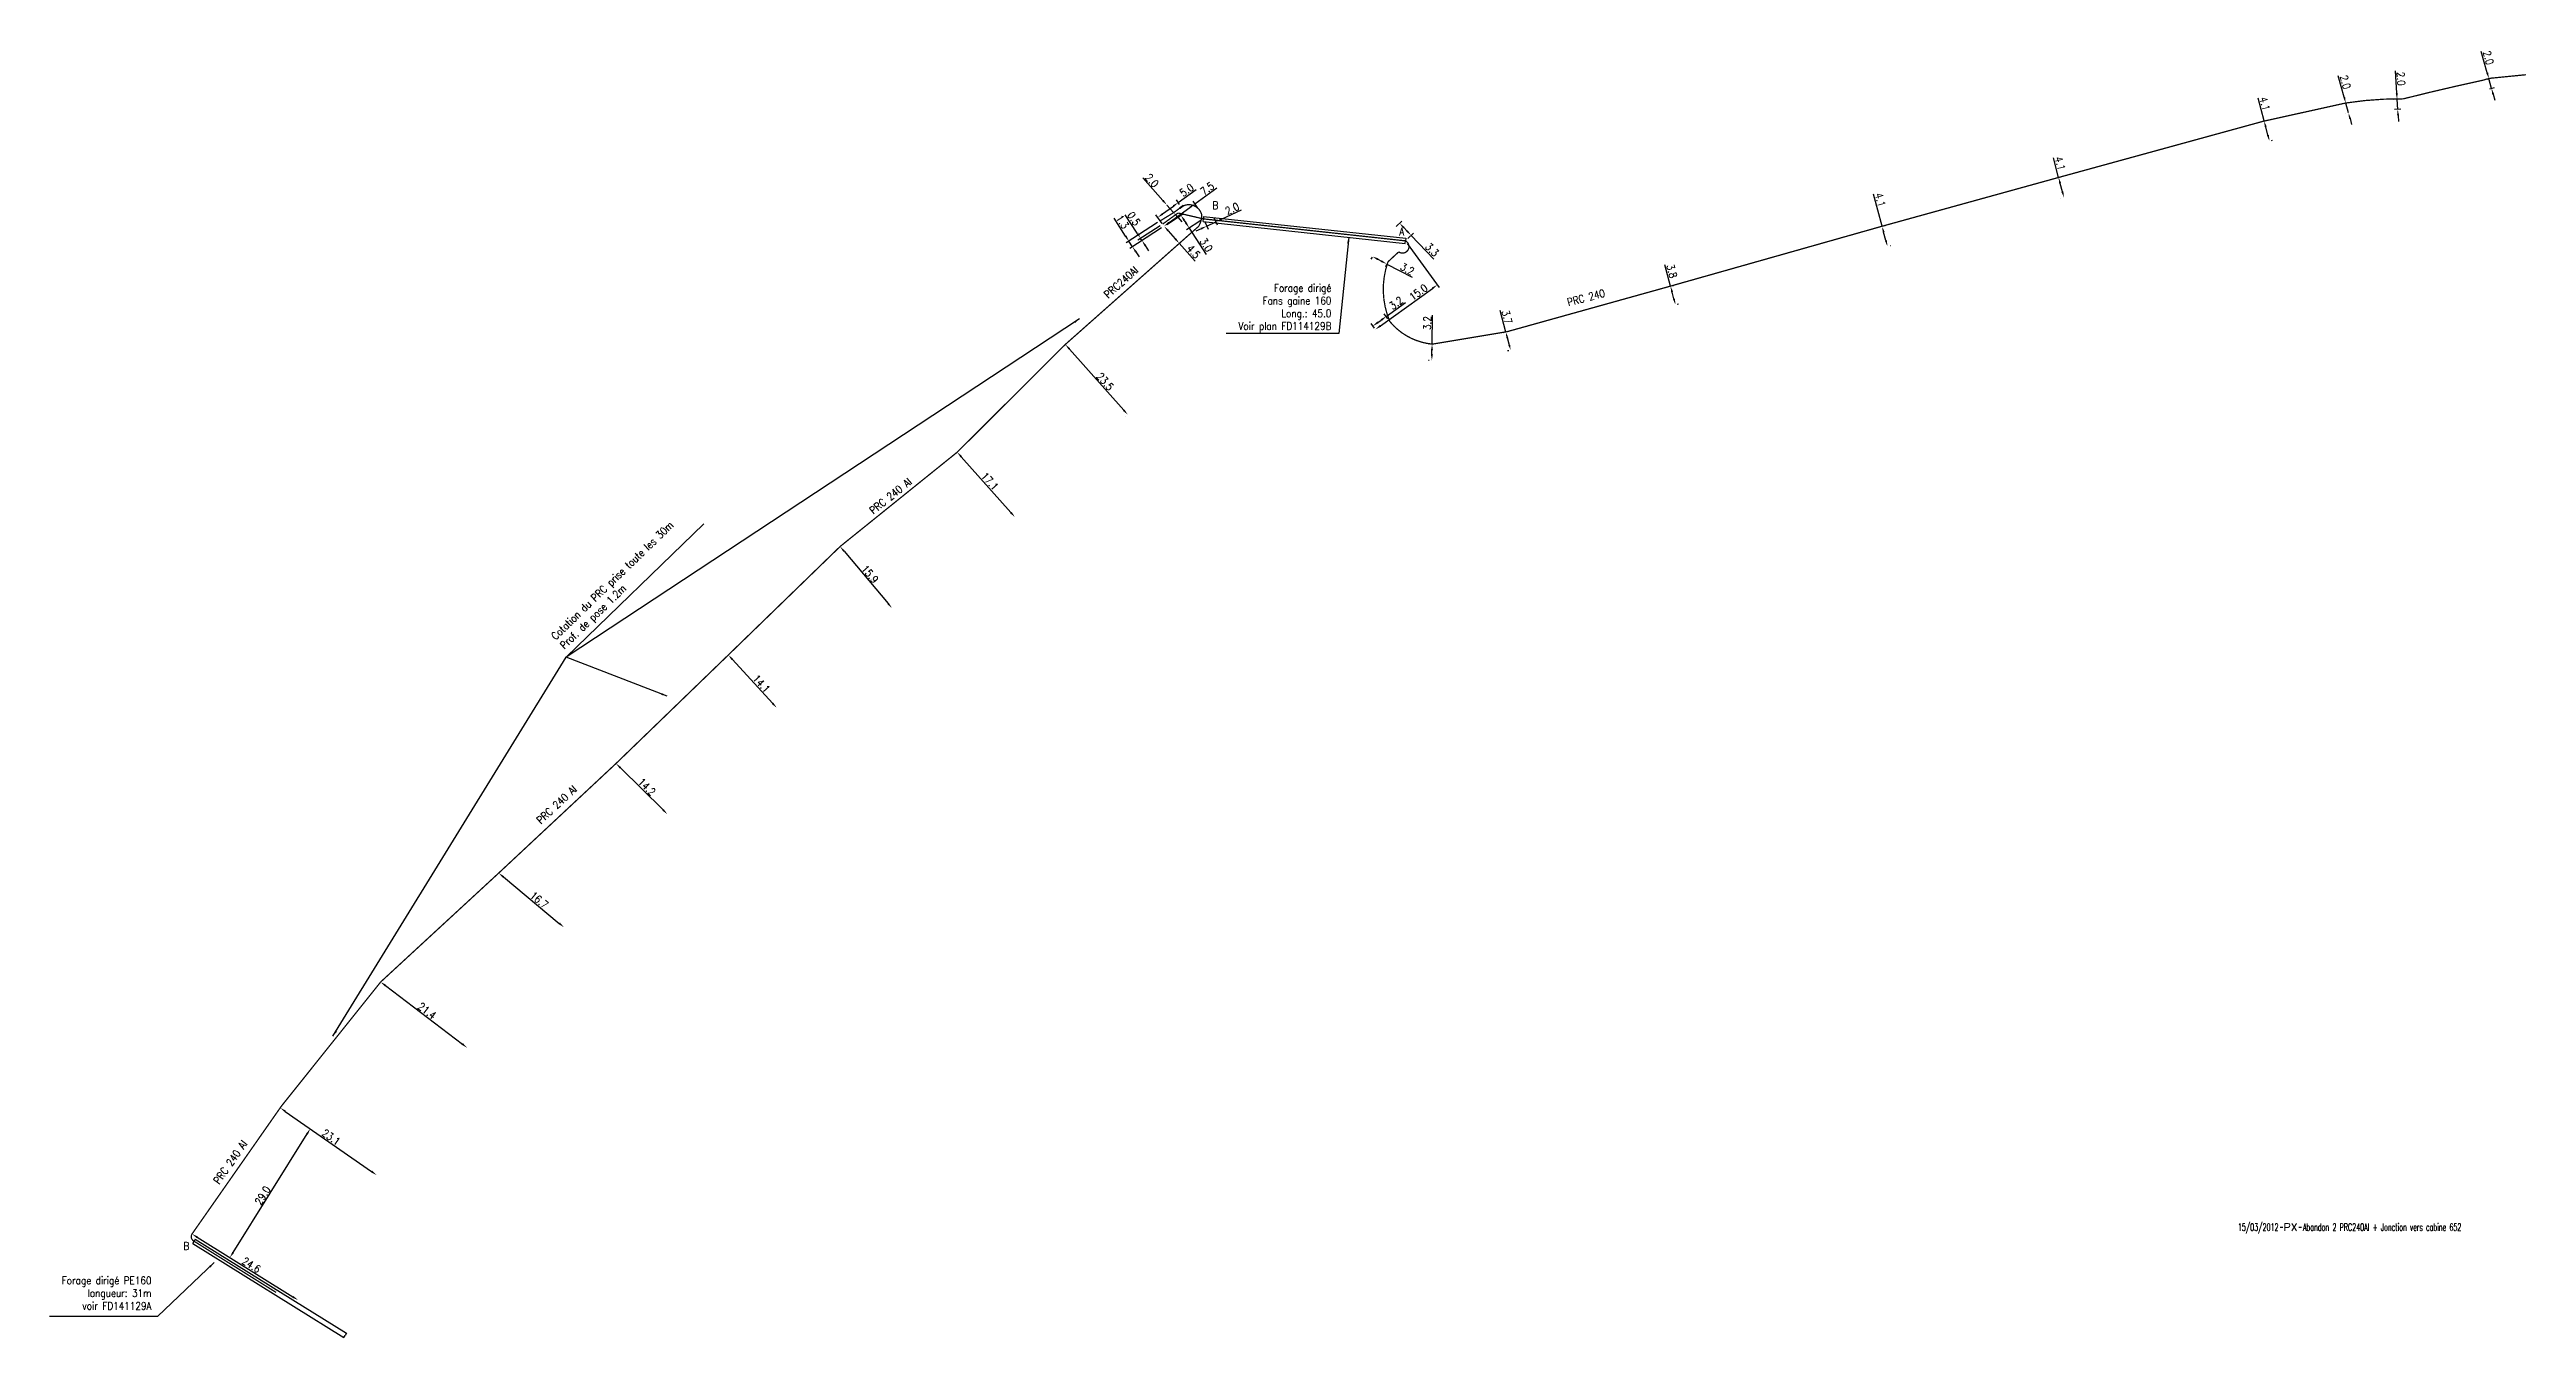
# Model space of a CAD drawing. Header units: millimetres. Extents: x 114488 to 115000, y 128991 to 130000.
# Drawn here: x 114512.6 to 115000.1, y 128991.1 to 129244.8 of the extents above; entities that cross this region are included whole.
import ezdxf
from ezdxf.enums import TextEntityAlignment as Align

# ---------------------------------------------------------------- set-up
doc = ezdxf.new("R2010")
doc.units = ezdxf.units.MM
doc.header["$PDMODE"] = 34
doc.layers.get('0').update_dxf_attribs({"linetype": 'CONTINUOUS'})
doc.layers.get('DEFPOINTS').update_dxf_attribs({"linetype": 'CONTINUOUS'})
for name, color, linetype in [('M_110', 1, 'M_ST_10'), ('M_300', 7, 'CONTINUOUS'), ('M_400', 7, 'CONTINUOUS')]:
    doc.layers.add(name, color=color, linetype=linetype)
doc.styles.get("Standard").update_dxf_attribs({"font": 'romans.shx', "width": 0.85})
doc.linetypes.add('M_ST_10', pattern='A,5,-0.3,["++",Standard,S=1,R=0,X=0,Y=-0.5],-2.8', length=8.1)
doc.dimstyles.get("Standard").update_dxf_attribs({"dimtxt": 1.5, "dimasz": 1.2, "dimexe": 0.625, "dimexo": 0.625, "dimgap": 0.25, "dimtad": 1, "dimdec": 1, "dimzin": 0, "dimdsep": 46, "dimtxsty": 'Standard', "dimcen": -0.5, "dimadec": 0, "dimazin": 0, "dimtfac": 1, "dimtdec": 1, "dimtmove": 0, "dimatfit": 3, "dimfxl": 0, "dimtolj": 1, "dimtzin": 0, "dimarcsym": 0})

msp = doc.modelspace()

# ---------------------------------------------------------------- texts
at = {"layer": 'M_110', "linetype": 'Continuous', "width": 0.85}
for s, rotation, p in [('PRC240Al', 41.5762, (114723.53, 129198.96)), ('PRC 240 Al', 38.7129, (114678.15, 129156.86)), ('PRC 240 Al', 42.8264, (114612.45, 129096.09)), ('PRC 240 Al', 55.0602, (114548.22, 129025.66))]:
    msp.add_text(s, height=1.5, rotation=rotation, dxfattribs=at).set_placement(p, align=Align.MIDDLE)
at = {"layer": 'M_110', "width": 0.85}
msp.add_text('PRC 240', height=1.5, rotation=14.7183, dxfattribs=at).set_placement((114815.03, 129195.93), align=Align.MIDDLE)
at = {"layer": 'M_110', "linetype": 'Continuous', "insert": (114611.2, 129129.48), "char_height": 1.5, "attachment_point": 1, "rotation": 44.0392}
msp.add_mtext('Cotation du PRC prise toute les 30m\\PProf. de pose 1.2m', dxfattribs=at)
at = {"layer": 'M_400', "linetype": 'Continuous', "width": 0.85}
for s, p in [('B', (114742.07, 129214.1)), ('A', (114778.75, 129208.92))]:
    msp.add_text(s, height=1.5, dxfattribs=at).set_placement(p, align=Align.MIDDLE)
at = {"layer": 'M_400', "linetype": 'Continuous', "char_height": 1.5, "attachment_point": 6}
for s, insert in [('\\A1;Forage dirigé\\PFans gaine 160\\PLong.: 45.0\\PVoir plan FD114129B', (114764.92, 129193.84)), ('\\A1;Forage dirigé PE160\\Plongueur: 31m\\Pvoir FD141129A', (114532.69, 128999.86))]:
    msp.add_mtext(s, dxfattribs=dict(at, insert=insert))
at = {"layer": 'M_400', "linetype": 'Continuous', "insert": (114538.97, 129009.91), "char_height": 1.5, "width": 2.2375, "attachment_point": 1}
msp.add_mtext('B', dxfattribs=at)

# ---------------------------------------------------------------- blocks, each defined once
blk = doc.blocks.new('*D5')
at = {"layer": 'DEFPOINTS', "color": 0, "linetype": 'Continuous', "transparency": 16777216}
for p in [(114991.79, 129238.8), (114992.32, 129236.87), (114993.25, 129237.13)]:
    blk.add_point(p, dxfattribs=at)
at = {"layer": 'M_110', "color": 0, "linetype": 'Continuous', "lineweight": -2, "transparency": 16777216}
for p, q in [((114992.41, 129240.22), (114991.24, 129244.43)), ((114992.39, 129238.97), (114993.33, 129239.23)), ((114993.25, 129237.13), (114992.72, 129239.06)), ((114992.92, 129237.04), (114993.86, 129237.3)), ((114993.57, 129235.97), (114993.89, 129234.82))]:
    blk.add_line(p, q, dxfattribs=at)
at = {"layer": 'M_110', "color": 0, "linetype": 'Continuous', "transparency": 16777216}
for points in [[(114992.6, 129240.27), (114992.21, 129240.16), (114992.72, 129239.06)], [(114993.77, 129236.03), (114993.38, 129235.92), (114993.25, 129237.13)]]:
    blk.add_solid(points, dxfattribs=at)
at = {"layer": 'M_110', "color": 0, "linetype": 'Continuous', "transparency": 16777216, "insert": (114992.63, 129243.17), "char_height": 1.5, "attachment_point": 5, "rotation": 285.3981}
blk.add_mtext('\\A1;2.0', dxfattribs=at)
blk = doc.blocks.new('*D6')
at = {"layer": 'DEFPOINTS', "color": 0, "linetype": 'Continuous', "transparency": 16777216}
for p in [(114974.78, 129233.01), (114975.88, 129235.08), (114976, 129233.08)]:
    blk.add_point(p, dxfattribs=at)
at = {"layer": 'M_110', "color": 0, "linetype": 'Continuous', "lineweight": -2, "transparency": 16777216}
for p, q in [((114974.59, 129236.2), (114974.33, 129240.57)), ((114975.26, 129235.04), (114974.04, 129234.97)), ((114975.38, 129233.04), (114974.16, 129232.97)), ((114974.78, 129233.01), (114974.66, 129235)), ((114974.85, 129231.81), (114974.92, 129230.61))]:
    blk.add_line(p, q, dxfattribs=at)
at = {"layer": 'M_110', "color": 0, "linetype": 'Continuous', "transparency": 16777216}
for points in [[(114974.79, 129236.21), (114974.39, 129236.19), (114974.66, 129235)], [(114975.05, 129231.82), (114974.65, 129231.8), (114974.78, 129233.01)]]:
    blk.add_solid(points, dxfattribs=at)
at = {"layer": 'M_110', "color": 0, "linetype": 'Continuous', "transparency": 16777216, "insert": (114975.42, 129239.04), "char_height": 1.5, "attachment_point": 5, "rotation": 273.4345}
blk.add_mtext('\\A1;2.0', dxfattribs=at)
blk = doc.blocks.new('*D7')
at = {"layer": 'DEFPOINTS', "color": 0, "linetype": 'Continuous', "transparency": 16777216}
for p in [(114964.57, 129234.27), (114965.09, 129232.33), (114965.1, 129232.34)]:
    blk.add_point(p, dxfattribs=at)
at = {"layer": 'M_110', "color": 0, "linetype": 'Continuous', "lineweight": -2, "transparency": 16777216}
for p, q in [((114964.24, 129235.42), (114963.09, 129239.64)), ((114963.97, 129234.1), (114963.95, 129234.1)), ((114964.5, 129232.17), (114964.48, 129232.17)), ((114965.09, 129232.33), (114964.56, 129234.26)), ((114965.4, 129231.18), (114965.72, 129230.02))]:
    blk.add_line(p, q, dxfattribs=at)
at = {"layer": 'M_110', "color": 0, "linetype": 'Continuous', "transparency": 16777216}
for points in [[(114964.43, 129235.47), (114964.05, 129235.37), (114964.56, 129234.26)], [(114965.59, 129231.23), (114965.21, 129231.12), (114965.09, 129232.33)]]:
    blk.add_solid(points, dxfattribs=at)
at = {"layer": 'M_110', "color": 0, "linetype": 'Continuous', "transparency": 16777216, "insert": (114964.47, 129238.37), "char_height": 1.5, "attachment_point": 5, "rotation": 285.2982}
blk.add_mtext('\\A1;2.0', dxfattribs=at)
blk = doc.blocks.new('*D8')
at = {"layer": 'DEFPOINTS', "color": 0, "linetype": 'Continuous', "transparency": 16777216}
for p in [(114948.27, 129230.65), (114949.32, 129226.69), (114949.55, 129226.75)]:
    blk.add_point(p, dxfattribs=at)
at = {"layer": 'M_110', "color": 0, "linetype": 'Continuous', "lineweight": -2, "transparency": 16777216}
for p, q in [((114948.5, 129230.72), (114947.3, 129235.22)), ((114949.24, 129227.91), (114948.81, 129229.56)), ((114948.87, 129230.82), (114949.1, 129230.88)), ((114949.93, 129226.85), (114950.16, 129226.91))]:
    blk.add_line(p, q, dxfattribs=at)
at = {"layer": 'M_110', "color": 0, "linetype": 'Continuous', "transparency": 16777216}
for points in [[(114949, 129229.61), (114948.61, 129229.5), (114948.5, 129230.72)], [(114949.44, 129227.96), (114949.05, 129227.86), (114949.55, 129226.75)]]:
    blk.add_solid(points, dxfattribs=at)
at = {"layer": 'M_110', "color": 0, "linetype": 'Continuous', "transparency": 16777216, "insert": (114948.63, 129234.12), "char_height": 1.5, "attachment_point": 5, "rotation": 284.9076}
blk.add_mtext('\\A1;4.1', dxfattribs=at)
blk = doc.blocks.new('*D9')
at = {"layer": 'DEFPOINTS', "color": 0, "linetype": 'Continuous', "transparency": 16777216}
for p in [(114908.05, 129219.6), (114909.1, 129215.63), (114909.11, 129215.64)]:
    blk.add_point(p, dxfattribs=at)
at = {"layer": 'M_110', "color": 0, "linetype": 'Continuous', "lineweight": -2, "transparency": 16777216}
for p, q in [((114908.04, 129219.6), (114907.01, 129223.47)), ((114907.45, 129219.44), (114907.44, 129219.44)), ((114908.79, 129216.79), (114908.35, 129218.44)), ((114908.5, 129215.48), (114908.49, 129215.47))]:
    blk.add_line(p, q, dxfattribs=at)
at = {"layer": 'M_110', "color": 0, "linetype": 'Continuous', "transparency": 16777216}
for points in [[(114908.54, 129218.49), (114908.16, 129218.39), (114908.04, 129219.6)], [(114908.98, 129216.85), (114908.59, 129216.74), (114909.1, 129215.63)]]:
    blk.add_solid(points, dxfattribs=at)
at = {"layer": 'M_110', "color": 0, "linetype": 'Continuous', "transparency": 16777216, "insert": (114908.34, 129222.37), "char_height": 1.5, "attachment_point": 5, "rotation": 284.9076}
blk.add_mtext('\\A1;4.1', dxfattribs=at)
blk = doc.blocks.new('*D10')
at = {"layer": 'DEFPOINTS', "color": 0, "linetype": 'Continuous', "transparency": 16777216}
for p in [(114873.26, 129209.98), (114874.31, 129206.02), (114874.36, 129206.03)]:
    blk.add_point(p, dxfattribs=at)
at = {"layer": 'M_110', "color": 0, "linetype": 'Continuous', "lineweight": -2, "transparency": 16777216}
for p, q in [((114873.3, 129209.99), (114871.62, 129216.31)), ((114874.05, 129207.19), (114873.61, 129208.83)), ((114873.86, 129210.14), (114873.9, 129210.15)), ((114874.92, 129206.18), (114874.96, 129206.19))]:
    blk.add_line(p, q, dxfattribs=at)
at = {"layer": 'M_110', "color": 0, "linetype": 'Continuous', "transparency": 16777216}
for points in [[(114873.8, 129208.88), (114873.42, 129208.78), (114873.3, 129209.99)], [(114874.24, 129207.24), (114873.85, 129207.14), (114874.36, 129206.03)]]:
    blk.add_solid(points, dxfattribs=at)
at = {"layer": 'M_110', "color": 0, "linetype": 'Continuous', "transparency": 16777216, "insert": (114872.95, 129215.21), "char_height": 1.5, "attachment_point": 5, "rotation": 284.9076}
blk.add_mtext('\\A1;4.1', dxfattribs=at)
blk = doc.blocks.new('*D11')
at = {"layer": 'DEFPOINTS', "color": 0, "linetype": 'Continuous', "transparency": 16777216}
for p in [(114831.42, 129198.13), (114832.39, 129194.45), (114832.64, 129194.52)]:
    blk.add_point(p, dxfattribs=at)
at = {"layer": 'M_110', "color": 0, "linetype": 'Continuous', "lineweight": -2, "transparency": 16777216}
for p, q in [((114831.67, 129198.19), (114830.54, 129202.42)), ((114832.34, 129195.68), (114831.98, 129197.03)), ((114832.02, 129198.29), (114832.27, 129198.35)), ((114833, 129194.62), (114833.25, 129194.68))]:
    blk.add_line(p, q, dxfattribs=at)
at = {"layer": 'M_110', "color": 0, "linetype": 'Continuous', "transparency": 16777216}
for points in [[(114832.17, 129197.08), (114831.78, 129196.98), (114831.67, 129198.19)], [(114832.53, 129195.73), (114832.14, 129195.63), (114832.64, 129194.52)]]:
    blk.add_solid(points, dxfattribs=at)
at = {"layer": 'M_110', "color": 0, "linetype": 'Continuous', "transparency": 16777216, "insert": (114831.92, 129201.14), "char_height": 1.5, "attachment_point": 5, "rotation": 284.9076}
blk.add_mtext('\\A1;3.8', dxfattribs=at)
blk = doc.blocks.new('*D12')
at = {"layer": 'DEFPOINTS', "color": 0, "linetype": 'Continuous', "transparency": 16777216}
for p in [(114799.48, 129189.22), (114800.2, 129185.58), (114800.43, 129185.64)]:
    blk.add_point(p, dxfattribs=at)
at = {"layer": 'M_110', "color": 0, "linetype": 'Continuous', "lineweight": -2, "transparency": 16777216}
for p, q in [((114799.24, 129189.15), (114798.12, 129193.38)), ((114798.88, 129189.05), (114798.64, 129188.99)), ((114799.89, 129186.74), (114799.55, 129187.99)), ((114799.83, 129185.48), (114799.59, 129185.42))]:
    blk.add_line(p, q, dxfattribs=at)
at = {"layer": 'M_110', "color": 0, "linetype": 'Continuous', "transparency": 16777216}
for points in [[(114799.75, 129188.04), (114799.36, 129187.94), (114799.24, 129189.15)], [(114800.08, 129186.79), (114799.69, 129186.68), (114800.2, 129185.58)]]:
    blk.add_solid(points, dxfattribs=at)
at = {"layer": 'M_110', "color": 0, "linetype": 'Continuous', "transparency": 16777216, "insert": (114799.49, 129192.1), "char_height": 1.5, "attachment_point": 5, "rotation": 284.9076}
blk.add_mtext('\\A1;3.7', dxfattribs=at)
blk = doc.blocks.new('*D13')
at = {"layer": 'DEFPOINTS', "color": 0, "linetype": 'Continuous', "transparency": 16777216}
for p in [(114784.69, 129183.57), (114784.76, 129183.57), (114784.8, 129186.77)]:
    blk.add_point(p, dxfattribs=at)
at = {"layer": 'M_110', "color": 0, "linetype": 'Continuous', "lineweight": -2, "transparency": 16777216}
for p, q in [((114784.73, 129186.77), (114784.81, 129192.5)), ((114784.14, 129183.58), (114784.06, 129183.58)), ((114784.18, 129186.78), (114784.1, 129186.78)), ((114784.7, 129184.77), (114784.71, 129185.57))]:
    blk.add_line(p, q, dxfattribs=at)
at = {"layer": 'M_110', "color": 0, "linetype": 'Continuous', "transparency": 16777216}
for points in [[(114784.5, 129184.77), (114784.9, 129184.77), (114784.69, 129183.57)], [(114784.51, 129185.57), (114784.91, 129185.57), (114784.73, 129186.77)]]:
    blk.add_solid(points, dxfattribs=at)
at = {"layer": 'M_110', "color": 0, "linetype": 'Continuous', "transparency": 16777216, "insert": (114783.78, 129190.93), "char_height": 1.5, "attachment_point": 5, "rotation": 89.2319}
blk.add_mtext('\\A1;3.2', dxfattribs=at)
blk = doc.blocks.new('*D14')
at = {"layer": 'DEFPOINTS', "color": 0, "linetype": 'Continuous', "transparency": 16777216}
for p in [(114773.11, 129190.35), (114773.8, 129189.39), (114776.39, 129191.27)]:
    blk.add_point(p, dxfattribs=at)
at = {"layer": 'M_110', "color": 0, "linetype": 'Continuous', "lineweight": -2, "transparency": 16777216}
for p, q in [((114776.02, 129191.77), (114775.33, 129192.73)), ((114775.7, 129192.22), (114779.53, 129194.99)), ((114773.43, 129189.9), (114772.74, 129190.85)), ((114774.08, 129191.05), (114774.73, 129191.52))]:
    blk.add_line(p, q, dxfattribs=at)
at = {"layer": 'M_110', "color": 0, "linetype": 'Continuous', "transparency": 16777216}
for points in [[(114774.61, 129191.68), (114774.85, 129191.36), (114775.7, 129192.22)], [(114773.96, 129191.21), (114774.2, 129190.89), (114773.11, 129190.35)]]:
    blk.add_solid(points, dxfattribs=at)
at = {"layer": 'M_110', "color": 0, "linetype": 'Continuous', "transparency": 16777216, "insert": (114777.66, 129194.87), "char_height": 1.5, "attachment_point": 5, "rotation": 35.8441}
blk.add_mtext('\\A1;3.2', dxfattribs=at)
blk = doc.blocks.new('*D15')
at = {"layer": 'DEFPOINTS', "color": 0, "linetype": 'Continuous', "transparency": 16777216}
for p in [(114773, 129204.03), (114773.23, 129204.48), (114776.06, 129202.99)]:
    blk.add_point(p, dxfattribs=at)
at = {"layer": 'M_110', "color": 0, "linetype": 'Continuous', "lineweight": -2, "transparency": 16777216}
for p, q in [((114772.94, 129203.92), (114772.71, 129203.48)), ((114774.06, 129203.48), (114774.77, 129203.11)), ((114775.77, 129202.44), (114775.54, 129202)), ((114775.83, 129202.55), (114780.8, 129199.95))]:
    blk.add_line(p, q, dxfattribs=at)
at = {"layer": 'M_110', "color": 0, "linetype": 'Continuous', "transparency": 16777216}
for points in [[(114774.15, 129203.66), (114773.97, 129203.3), (114773, 129204.03)], [(114774.86, 129203.28), (114774.68, 129202.93), (114775.83, 129202.55)]]:
    blk.add_solid(points, dxfattribs=at)
at = {"layer": 'M_110', "color": 0, "linetype": 'Continuous', "transparency": 16777216, "insert": (114779.86, 129201.57), "char_height": 1.5, "attachment_point": 5, "rotation": 332.3829}
blk.add_mtext('\\A1;3.2', dxfattribs=at)
blk = doc.blocks.new('*D16')
at = {"layer": 'DEFPOINTS', "color": 0, "linetype": 'Continuous', "transparency": 16777216}
for p in [(114777.22, 129209.5), (114778.34, 129210.57), (114779.5, 129207.11)]:
    blk.add_point(p, dxfattribs=at)
at = {"layer": 'M_400', "color": 0, "linetype": 'Continuous', "lineweight": -2, "transparency": 16777216}
for p, q in [((114777.67, 129209.93), (114778.79, 129211)), ((114779.17, 129209.71), (114779.79, 129209.06)), ((114779.95, 129207.55), (114781.07, 129208.62)), ((114780.62, 129208.19), (114785.09, 129203.53))]:
    blk.add_line(p, q, dxfattribs=at)
at = {"layer": 'M_400', "color": 0, "linetype": 'Continuous', "transparency": 16777216}
for points in [[(114779.31, 129209.84), (114779.02, 129209.57), (114778.34, 129210.57)], [(114779.94, 129209.19), (114779.65, 129208.92), (114780.62, 129208.19)]]:
    blk.add_solid(points, dxfattribs=at)
at = {"layer": 'M_400', "color": 0, "linetype": 'Continuous', "transparency": 16777216, "insert": (114784.72, 129205.36), "char_height": 1.5, "attachment_point": 5, "rotation": 313.7892}
blk.add_mtext('\\A1;3.3', dxfattribs=at)
blk = doc.blocks.new('*D17')
at = {"layer": 'DEFPOINTS', "color": 0, "linetype": 'Continuous', "transparency": 16777216}
for p in [(114741.53, 129212.28), (114739.72, 129211.44), (114742.2, 129210.86)]:
    blk.add_point(p, dxfattribs=at)
at = {"layer": 'M_400', "color": 0, "linetype": 'Continuous', "lineweight": -2, "transparency": 16777216}
for p, q in [((114741.79, 129211.72), (114742.46, 129210.29)), ((114743.28, 129211.37), (114747.24, 129213.22)), ((114739.3, 129209.5), (114738.21, 129208.99)), ((114739.98, 129210.87), (114740.65, 129209.44)), ((114740.38, 129210.01), (114742.2, 129210.86))]:
    blk.add_line(p, q, dxfattribs=at)
at = {"layer": 'M_400', "color": 0, "linetype": 'Continuous', "transparency": 16777216}
for points in [[(114739.21, 129209.68), (114739.38, 129209.32), (114740.38, 129210.01)], [(114743.2, 129211.55), (114743.37, 129211.19), (114742.2, 129210.86)]]:
    blk.add_solid(points, dxfattribs=at)
at = {"layer": 'M_400', "color": 0, "linetype": 'Continuous', "transparency": 16777216, "insert": (114745.38, 129213.46), "char_height": 1.5, "attachment_point": 5, "rotation": 25.1106}
blk.add_mtext('\\A1;2.0', dxfattribs=at)
blk = doc.blocks.new('*D18')
at = {"layer": 'DEFPOINTS', "color": 0, "linetype": 'Continuous', "transparency": 16777216}
for p in [(114727.64, 129207.18), (114731.72, 129210.42), (114731.99, 129210)]:
    blk.add_point(p, dxfattribs=at)
at = {"layer": 'M_110', "color": 0, "linetype": 'Continuous', "lineweight": -2, "transparency": 16777216}
for p, q in [((114726.72, 129208.6), (114724.34, 129212.27)), ((114731.19, 129210.08), (114726.84, 129207.26)), ((114731.47, 129209.66), (114727.12, 129206.84)), ((114727.64, 129207.18), (114727.37, 129207.6)), ((114728.29, 129206.17), (114728.95, 129205.16))]:
    blk.add_line(p, q, dxfattribs=at)
at = {"layer": 'M_110', "color": 0, "linetype": 'Continuous', "transparency": 16777216}
for points in [[(114726.88, 129208.71), (114726.55, 129208.49), (114727.37, 129207.6)], [(114728.46, 129206.28), (114728.13, 129206.06), (114727.64, 129207.18)]]:
    blk.add_solid(points, dxfattribs=at)
at = {"layer": 'M_110', "color": 0, "linetype": 'Continuous', "transparency": 16777216, "insert": (114726.04, 129211.48), "char_height": 1.5, "attachment_point": 5, "rotation": 302.9727}
blk.add_mtext('\\A1;0.5', dxfattribs=at)
blk = doc.blocks.new('*D19')
at = {"layer": 'DEFPOINTS', "color": 0, "linetype": 'Continuous', "transparency": 16777216}
for p in [(114725.06, 129207.05), (114731.22, 129211.05), (114731.99, 129210)]:
    blk.add_point(p, dxfattribs=at)
at = {"layer": 'M_110', "color": 0, "linetype": 'Continuous', "lineweight": -2, "transparency": 16777216}
for p, q in [((114724.41, 129208.06), (114722.13, 129211.58)), ((114730.7, 129210.71), (114724.54, 129206.71)), ((114725.77, 129205.96), (114725.06, 129207.05)), ((114731.47, 129209.66), (114725.25, 129205.62)), ((114726.42, 129204.96), (114727.08, 129203.95))]:
    blk.add_line(p, q, dxfattribs=at)
at = {"layer": 'M_110', "color": 0, "linetype": 'Continuous', "transparency": 16777216}
for points in [[(114724.58, 129208.17), (114724.24, 129207.95), (114725.06, 129207.05)], [(114726.59, 129205.07), (114726.26, 129204.85), (114725.77, 129205.96)]]:
    blk.add_solid(points, dxfattribs=at)
at = {"layer": 'M_110', "color": 0, "linetype": 'Continuous', "transparency": 16777216, "insert": (114723.78, 129210.87), "char_height": 1.5, "attachment_point": 5, "rotation": 302.9727}
blk.add_mtext('\\A1;1.3', dxfattribs=at)
blk = doc.blocks.new('*D20')
at = {"layer": 'DEFPOINTS', "color": 0, "transparency": 16777216}
for p in [(114732.54, 129214.17), (114732.54, 129214.17), (114733.87, 129212.67)]:
    blk.add_point(p, dxfattribs=at)
at = {"layer": 'M_110', "color": 0, "lineweight": -2, "transparency": 16777216}
for p, q in [((114731.75, 129215.06), (114727.79, 129219.51)), ((114733.87, 129212.67), (114732.54, 129214.17)), ((114734.67, 129211.78), (114735.47, 129210.88))]:
    blk.add_line(p, q, dxfattribs=at)
at = {"layer": 'M_110', "color": 0, "transparency": 16777216}
for points in [[(114731.9, 129215.2), (114731.6, 129214.93), (114732.54, 129214.17)], [(114734.82, 129211.91), (114734.52, 129211.65), (114733.87, 129212.67)]]:
    blk.add_solid(points, dxfattribs=at)
at = {"layer": 'M_110', "color": 0, "transparency": 16777216, "insert": (114729.59, 129219), "char_height": 1.5, "attachment_point": 5, "rotation": 311.6676}
blk.add_mtext('\\A1;2.0', dxfattribs=at)
blk = doc.blocks.new('*D21')
at = {"layer": 'DEFPOINTS', "color": 0, "linetype": 'Continuous', "transparency": 16777216}
for p in [(114735.31, 129212.15), (114731.99, 129210), (114739.72, 129211.44)]:
    blk.add_point(p, dxfattribs=at)
at = {"layer": 'M_400', "color": 0, "linetype": 'Continuous', "lineweight": -2, "transparency": 16777216}
for p, q in [((114732.51, 129210.34), (114735.83, 129212.49)), ((114735.96, 129211.14), (114736.29, 129210.64)), ((114739.19, 129211.1), (114736.41, 129209.29)), ((114736.94, 129209.63), (114740.3, 129204.45))]:
    blk.add_line(p, q, dxfattribs=at)
at = {"layer": 'M_400', "color": 0, "linetype": 'Continuous', "transparency": 16777216}
for points in [[(114736.13, 129211.25), (114735.79, 129211.03), (114735.31, 129212.15)], [(114736.45, 129210.75), (114736.12, 129210.53), (114736.94, 129209.63)]]:
    blk.add_solid(points, dxfattribs=at)
at = {"layer": 'M_400', "color": 0, "linetype": 'Continuous', "transparency": 16777216, "insert": (114740.28, 129206.32), "char_height": 1.5, "attachment_point": 5, "rotation": 302.9727}
blk.add_mtext('\\A1;3.0', dxfattribs=at)
blk = doc.blocks.new('*D22')
at = {"layer": 'DEFPOINTS', "color": 0, "linetype": 'Continuous', "transparency": 16777216}
for p in [(114731.99, 129210), (114731.99, 129210), (114734.98, 129206.63)]:
    blk.add_point(p, dxfattribs=at)
at = {"layer": 'M_110', "color": 0, "linetype": 'Continuous', "lineweight": -2, "transparency": 16777216}
for p, q in [((114732.79, 129209.1), (114734.18, 129207.53)), ((114734.98, 129206.63), (114738.09, 129203.13))]:
    blk.add_line(p, q, dxfattribs=at)
at = {"layer": 'M_110', "color": 0, "linetype": 'Continuous', "transparency": 16777216}
for points in [[(114732.94, 129209.23), (114732.64, 129208.97), (114731.99, 129210)], [(114734.33, 129207.66), (114734.03, 129207.4), (114734.98, 129206.63)]]:
    blk.add_solid(points, dxfattribs=at)
at = {"layer": 'M_110', "color": 0, "linetype": 'Continuous', "transparency": 16777216, "insert": (114737.79, 129204.98), "char_height": 1.5, "attachment_point": 5, "rotation": 311.6099}
blk.add_mtext('\\A1;4.5', dxfattribs=at)
blk = doc.blocks.new('*D23')
at = {"layer": 'DEFPOINTS', "color": 0, "linetype": 'Continuous', "transparency": 16777216}
for p in [(114712.55, 129186.71), (114724.84, 129172.87), (114724.84, 129172.87)]:
    blk.add_point(p, dxfattribs=at)
at = {"layer": 'M_110', "color": 0, "linetype": 'Continuous', "lineweight": -2, "transparency": 16777216}
for p, q in [((114713.35, 129185.81), (114724.04, 129173.77)), ((114724.38, 129172.46), (114724.37, 129172.46))]:
    blk.add_line(p, q, dxfattribs=at)
at = {"layer": 'M_110', "color": 0, "linetype": 'Continuous', "transparency": 16777216}
for points in [[(114713.5, 129185.95), (114713.2, 129185.68), (114712.55, 129186.71)], [(114724.19, 129173.9), (114723.89, 129173.64), (114724.84, 129172.87)]]:
    blk.add_solid(points, dxfattribs=at)
at = {"layer": 'M_110', "color": 0, "linetype": 'Continuous', "transparency": 16777216, "insert": (114720.37, 129179.41), "char_height": 1.5, "attachment_point": 5, "rotation": 311.6099}
blk.add_mtext('\\A1;23.5', dxfattribs=at)
blk = doc.blocks.new('*D24')
at = {"layer": 'DEFPOINTS', "color": 0, "linetype": 'Continuous', "transparency": 16777216}
for p in [(114691.27, 129165.49), (114702.63, 129152.71), (114702.63, 129152.71)]:
    blk.add_point(p, dxfattribs=at)
at = {"layer": 'M_110', "color": 0, "linetype": 'Continuous', "lineweight": -2, "transparency": 16777216}
blk.add_line((114692.07, 129164.6), (114701.83, 129153.6), dxfattribs=at)
at = {"layer": 'M_110', "color": 0, "linetype": 'Continuous', "transparency": 16777216}
for points in [[(114692.22, 129164.73), (114691.92, 129164.46), (114691.27, 129165.49)], [(114701.98, 129153.74), (114701.68, 129153.47), (114702.63, 129152.71)]]:
    blk.add_solid(points, dxfattribs=at)
at = {"layer": 'M_110', "color": 0, "linetype": 'Continuous', "transparency": 16777216, "insert": (114697.7, 129159.76), "char_height": 1.5, "attachment_point": 5, "rotation": 311.6099}
blk.add_mtext('\\A1;17.1', dxfattribs=at)
blk = doc.blocks.new('*D25')
at = {"layer": 'DEFPOINTS', "color": 0, "linetype": 'Continuous', "transparency": 16777216}
for p in [(114646.22, 129125.55), (114655.74, 129115.15), (114655.74, 129115.15)]:
    blk.add_point(p, dxfattribs=at)
at = {"layer": 'M_110', "color": 0, "linetype": 'Continuous', "lineweight": -2, "transparency": 16777216}
blk.add_line((114647.03, 129124.66), (114654.93, 129116.03), dxfattribs=at)
at = {"layer": 'M_110', "color": 0, "linetype": 'Continuous', "transparency": 16777216}
for points in [[(114647.18, 129124.8), (114646.88, 129124.53), (114646.22, 129125.55)], [(114655.08, 129116.17), (114654.78, 129115.9), (114655.74, 129115.15)]]:
    blk.add_solid(points, dxfattribs=at)
at = {"layer": 'M_110', "color": 0, "linetype": 'Continuous', "transparency": 16777216, "insert": (114652.75, 129119.9), "char_height": 1.5, "attachment_point": 5, "rotation": 312.4483}
blk.add_mtext('\\A1;14.1', dxfattribs=at)
blk = doc.blocks.new('*D26')
at = {"layer": 'DEFPOINTS', "color": 0, "linetype": 'Continuous', "transparency": 16777216}
for p in [(114558.02, 129036.36), (114576.96, 129023.14), (114576.96, 129023.14)]:
    blk.add_point(p, dxfattribs=at)
at = {"layer": 'M_110', "color": 0, "linetype": 'Continuous', "lineweight": -2, "transparency": 16777216}
blk.add_line((114559.01, 129035.67), (114575.98, 129023.82), dxfattribs=at)
at = {"layer": 'M_110', "color": 0, "linetype": 'Continuous', "transparency": 16777216}
for points in [[(114559.12, 129035.84), (114558.89, 129035.51), (114558.02, 129036.36)], [(114576.09, 129023.99), (114575.86, 129023.66), (114576.96, 129023.14)]]:
    blk.add_solid(points, dxfattribs=at)
at = {"layer": 'M_110', "color": 0, "linetype": 'Continuous', "transparency": 16777216, "insert": (114568.06, 129030.57), "char_height": 1.5, "attachment_point": 5, "rotation": 325.0812}
blk.add_mtext('\\A1;23.1', dxfattribs=at)
blk = doc.blocks.new('*D27')
at = {"layer": 'DEFPOINTS', "color": 0, "linetype": 'Continuous', "transparency": 16777216}
for p in [(114540.67, 129011.51), (114561.54, 128998.5), (114561.54, 128998.5)]:
    blk.add_point(p, dxfattribs=at)
at = {"layer": 'M_110', "color": 0, "linetype": 'Continuous', "lineweight": -2, "transparency": 16777216}
blk.add_line((114541.69, 129010.88), (114560.52, 128999.13), dxfattribs=at)
at = {"layer": 'M_110', "color": 0, "linetype": 'Continuous', "transparency": 16777216}
for points in [[(114541.79, 129011.05), (114541.58, 129010.71), (114540.67, 129011.51)], [(114560.63, 128999.3), (114560.42, 128998.96), (114561.54, 128998.5)]]:
    blk.add_solid(points, dxfattribs=at)
at = {"layer": 'M_110', "color": 0, "linetype": 'Continuous', "transparency": 16777216, "insert": (114552.36, 129005.4), "char_height": 1.5, "attachment_point": 5, "rotation": 328.0466}
blk.add_mtext('\\A1;24.6', dxfattribs=at)
blk = doc.blocks.new('*D28')
at = {"layer": 'DEFPOINTS', "color": 0, "linetype": 'Continuous', "transparency": 16777216}
for p in [(114668.22, 129146.91), (114678.45, 129134.75), (114678.45, 129134.75)]:
    blk.add_point(p, dxfattribs=at)
at = {"layer": 'M_110', "color": 0, "linetype": 'Continuous', "lineweight": -2, "transparency": 16777216}
blk.add_line((114668.99, 129146), (114677.68, 129135.67), dxfattribs=at)
at = {"layer": 'M_110', "color": 0, "linetype": 'Continuous', "transparency": 16777216}
for points in [[(114669.14, 129146.12), (114668.84, 129145.87), (114668.22, 129146.91)], [(114677.83, 129135.79), (114677.53, 129135.54), (114678.45, 129134.75)]]:
    blk.add_solid(points, dxfattribs=at)
at = {"layer": 'M_110', "color": 0, "linetype": 'Continuous', "transparency": 16777216, "insert": (114674.1, 129141.47), "char_height": 1.5, "attachment_point": 5, "rotation": 310.0757}
blk.add_mtext('\\A1;15.9', dxfattribs=at)
blk = doc.blocks.new('*D29')
at = {"layer": 'DEFPOINTS', "color": 0, "linetype": 'Continuous', "transparency": 16777216}
for p in [(114624.12, 129104.18), (114634.22, 129094.2), (114634.22, 129094.2)]:
    blk.add_point(p, dxfattribs=at)
at = {"layer": 'M_110', "color": 0, "linetype": 'Continuous', "lineweight": -2, "transparency": 16777216}
blk.add_line((114624.97, 129103.33), (114633.37, 129095.04), dxfattribs=at)
at = {"layer": 'M_110', "color": 0, "linetype": 'Continuous', "transparency": 16777216}
for points in [[(114625.11, 129103.48), (114624.83, 129103.19), (114624.12, 129104.18)], [(114633.51, 129095.18), (114633.23, 129094.9), (114634.22, 129094.2)]]:
    blk.add_solid(points, dxfattribs=at)
at = {"layer": 'M_110', "color": 0, "linetype": 'Continuous', "transparency": 16777216, "insert": (114630.18, 129099.59), "char_height": 1.5, "attachment_point": 5, "rotation": 315.3448}
blk.add_mtext('\\A1;14.2', dxfattribs=at)
blk = doc.blocks.new('*D30')
at = {"layer": 'DEFPOINTS', "color": 0, "linetype": 'Continuous', "transparency": 16777216}
for p in [(114601.03, 129082.6), (114613.88, 129071.93), (114613.88, 129071.93)]:
    blk.add_point(p, dxfattribs=at)
at = {"layer": 'M_110', "color": 0, "linetype": 'Continuous', "lineweight": -2, "transparency": 16777216}
blk.add_line((114601.96, 129081.84), (114612.95, 129072.69), dxfattribs=at)
at = {"layer": 'M_110', "color": 0, "linetype": 'Continuous', "transparency": 16777216}
for points in [[(114602.08, 129081.99), (114601.83, 129081.68), (114601.03, 129082.6)], [(114613.08, 129072.85), (114612.82, 129072.54), (114613.88, 129071.93)]]:
    blk.add_solid(points, dxfattribs=at)
at = {"layer": 'M_110', "color": 0, "linetype": 'Continuous', "transparency": 16777216, "insert": (114608.99, 129077.29), "char_height": 1.5, "attachment_point": 5, "rotation": 320.2585}
blk.add_mtext('\\A1;16.7', dxfattribs=at)
blk = doc.blocks.new('*D31')
at = {"layer": 'DEFPOINTS', "color": 0, "linetype": 'Continuous', "transparency": 16777216}
for p in [(114577.8, 129061.15), (114594.83, 129048.19), (114594.83, 129048.19)]:
    blk.add_point(p, dxfattribs=at)
at = {"layer": 'M_110', "color": 0, "linetype": 'Continuous', "lineweight": -2, "transparency": 16777216}
blk.add_line((114578.76, 129060.43), (114593.88, 129048.92), dxfattribs=at)
at = {"layer": 'M_110', "color": 0, "linetype": 'Continuous', "transparency": 16777216}
for points in [[(114578.88, 129060.58), (114578.64, 129060.27), (114577.8, 129061.15)], [(114594, 129049.08), (114593.76, 129048.76), (114594.83, 129048.19)]]:
    blk.add_solid(points, dxfattribs=at)
at = {"layer": 'M_110', "color": 0, "linetype": 'Continuous', "transparency": 16777216, "insert": (114586.92, 129055.47), "char_height": 1.5, "attachment_point": 5, "rotation": 322.7302}
blk.add_mtext('\\A1;21.4', dxfattribs=at)
blk = doc.blocks.new('*D32')
at = {"layer": 'DEFPOINTS', "color": 0, "linetype": 'Continuous', "transparency": 16777216}
for p in [(114563.94, 129032.23), (114563.94, 129032.23), (114548.13, 129006.86)]:
    blk.add_point(p, dxfattribs=at)
at = {"layer": 'M_110', "color": 0, "linetype": 'Continuous', "lineweight": -2, "transparency": 16777216}
for p, q in [((114548.76, 129007.89), (114563.3, 129031.21)), ((114547.6, 129007.19), (114547.59, 129007.2))]:
    blk.add_line(p, q, dxfattribs=at)
at = {"layer": 'M_110', "color": 0, "linetype": 'Continuous', "transparency": 16777216}
for points in [[(114563.13, 129031.32), (114563.47, 129031.1), (114563.94, 129032.23)], [(114548.59, 129007.99), (114548.93, 129007.78), (114548.12, 129006.87)]]:
    blk.add_solid(points, dxfattribs=at)
at = {"layer": 'M_110', "color": 0, "linetype": 'Continuous', "transparency": 16777216, "insert": (114554.57, 129019.1), "char_height": 1.5, "attachment_point": 5, "rotation": 58.0466}
blk.add_mtext('\\A1;29.0', dxfattribs=at)
blk = doc.blocks.new('*D36')
at = {"layer": 'DEFPOINTS', "color": 0, "linetype": 'Continuous', "transparency": 16777216}
for p in [(114730.73, 129211.73), (114735.41, 129213.79), (114731.99, 129210)]:
    blk.add_point(p, dxfattribs=at)
at = {"layer": 'M_300', "color": 0, "linetype": 'Continuous', "lineweight": -2, "transparency": 16777216}
for p, q in [((114734.78, 129214.67), (114738.31, 129217.24)), ((114731.62, 129210.5), (114730.36, 129212.24)), ((114731.7, 129212.44), (114733.81, 129213.96)), ((114735.05, 129214.3), (114734.41, 129215.18))]:
    blk.add_line(p, q, dxfattribs=at)
at = {"layer": 'M_300', "color": 0, "linetype": 'Continuous', "transparency": 16777216}
for points in [[(114731.58, 129212.6), (114731.82, 129212.27), (114730.73, 129211.73)], [(114733.69, 129214.13), (114733.92, 129213.8), (114734.78, 129214.67)]]:
    blk.add_solid(points, dxfattribs=at)
at = {"layer": 'M_300', "color": 0, "linetype": 'Continuous', "transparency": 16777216, "insert": (114736.44, 129217.12), "char_height": 1.5, "attachment_point": 5, "rotation": 36.0139}
blk.add_mtext('\\A1;5.0', dxfattribs=at)
blk = doc.blocks.new('*D38')
at = {"layer": 'DEFPOINTS', "color": 0, "linetype": 'Continuous', "transparency": 16777216}
for p in [(114739.02, 129213.08), (114731.99, 129210), (114731.99, 129210)]:
    blk.add_point(p, dxfattribs=at)
at = {"layer": 'M_110', "color": 0, "linetype": 'Continuous', "lineweight": -2, "transparency": 16777216}
for p, q in [((114738.06, 129214.41), (114742.34, 129217.53)), ((114732.96, 129210.7), (114737.08, 129213.7)), ((114738.66, 129213.58), (114737.69, 129214.91))]:
    blk.add_line(p, q, dxfattribs=at)
at = {"layer": 'M_110', "color": 0, "linetype": 'Continuous', "transparency": 16777216}
for points in [[(114736.97, 129213.86), (114737.2, 129213.54), (114738.06, 129214.41)], [(114732.84, 129210.87), (114733.08, 129210.54), (114731.99, 129210)]]:
    blk.add_solid(points, dxfattribs=at)
at = {"layer": 'M_110', "color": 0, "linetype": 'Continuous', "transparency": 16777216, "insert": (114740.47, 129217.4), "char_height": 1.5, "attachment_point": 5, "rotation": 36.0139}
blk.add_mtext('\\A1;7.5', dxfattribs=at)
blk = doc.blocks.new('M_300_03')
at = {"color": 0, "linetype": 'Continuous'}
blk.add_solid([(-1, 0.75), (-1, 0), (1, 0.75), (1, 0)], dxfattribs=at)
at = {"color": 0, "linetype": 'Continuous', "width": 0.75, "flags": 3}
for tag, p in [('DEF_COUP', (0, -7.125)), ('DEF_TYPE', (0, -9.625)), ('DEF_LEG', (0, -4.625))]:
    blk.add_attdef(tag, text='', height=1.2, dxfattribs=at).set_placement(p, align=Align.MIDDLE)
blk = doc.blocks.new('GIS_MODF')
at = {"color": 0, "linetype": 'Continuous', "flags": 128}
for points in [[(-2.18, -0.01), (-1.68, -0.01)], [(1.52, -0.01), (2.02, -0.01)]]:
    blk.add_lwpolyline(points, dxfattribs=at)
at = {"color": 0, "linetype": 'Continuous', "width": 0.5}
blk.add_attdef('DATE', text='', height=1.5, dxfattribs=at).set_placement((-2.5, -0.8), align=Align.RIGHT)
at = {"color": 0, "linetype": 'Continuous', "width": 1.771291}
blk.add_attdef('USER', text='', height=1.5, dxfattribs=at).set_placement((-1.51, -0.8), (1.28, -0.8), align=Align.FIT)
at = {"color": 0, "linetype": 'Continuous', "width": 0.5}
blk.add_attdef('DESC', (2.29, -0.8), '', height=1.5, dxfattribs=at)
blk = doc.blocks.new('*D40')
at = {"layer": 'DEFPOINTS', "color": 0, "linetype": 'Continuous', "transparency": 16777216}
for p in [(114779.5, 129207.11), (114785.76, 129198.45), (114773.6, 129189.66)]:
    blk.add_point(p, dxfattribs=at)
at = {"layer": 'M_400', "color": 0, "linetype": 'Continuous', "lineweight": -2, "transparency": 16777216}
for p, q in [((114779.86, 129206.61), (114786.13, 129197.94)), ((114774.57, 129190.37), (114784.79, 129197.74))]:
    blk.add_line(p, q, dxfattribs=at)
at = {"layer": 'M_400', "color": 0, "linetype": 'Continuous', "transparency": 16777216}
for points in [[(114784.67, 129197.91), (114784.9, 129197.58), (114785.76, 129198.45)], [(114774.46, 129190.53), (114774.69, 129190.2), (114773.6, 129189.66)]]:
    blk.add_solid(points, dxfattribs=at)
at = {"layer": 'M_400', "color": 0, "linetype": 'Continuous', "transparency": 16777216, "insert": (114782.04, 129197), "char_height": 1.5, "attachment_point": 5, "rotation": 35.8441}
blk.add_mtext('\\A1;15.0', dxfattribs=at)

# ---------------------------------------------------------------- dimensions: what is measured, and where the dimension line sits
at = {"layer": 'M_110', "linetype": 'Continuous'}
for base, p1, p2, angle, picture, middle in [((114993.25, 129237.13), (114991.79, 129238.8), (114992.32, 129236.87), 285.3981, '*D5', (114991.67, 129242.9)), ((114965.09, 129232.33), (114964.57, 129234.27), (114965.1, 129232.34), 285.2982, '*D7', (114963.51, 129238.11)), ((114974.78, 129233.01), (114975.88, 129235.08), (114976, 129233.08), 273.4345, '*D6', (114974.42, 129238.98)), ((114949.55, 129226.75), (114948.27, 129230.65), (114949.32, 129226.69), 284.9076, '*D8', (114947.66, 129233.86)), ((114909.1, 129215.63), (114908.05, 129219.6), (114909.11, 129215.64), 284.9076, '*D9', (114907.37, 129222.11)), ((114874.36, 129206.03), (114873.26, 129209.98), (114874.31, 129206.02), 284.9076, '*D10', (114871.98, 129214.96)), ((114727.64, 129207.18), (114731.72, 129210.42), (114731.99, 129210), 302.9727, '*D18', (114725.2, 129210.94)), ((114773, 129204.03), (114776.06, 129202.99), (114773.23, 129204.48), 152.3829, '*D15', (114779.39, 129200.69)), ((114832.64, 129194.52), (114831.42, 129198.13), (114832.39, 129194.45), 284.9076, '*D11', (114830.95, 129200.88)), ((114773.11, 129190.35), (114776.39, 129191.27), (114773.8, 129189.39), 215.8441, '*D14', (114778.25, 129194.06)), ((114784.69, 129183.57), (114784.8, 129186.77), (114784.76, 129183.57), 269.2319, '*D13', (114784.78, 129190.92)), ((114800.2, 129185.58), (114799.48, 129189.22), (114800.43, 129185.64), 284.9076, '*D12', (114798.53, 129191.84))]:
    dim = msp.add_linear_dim(base=base, p1=p1, p2=p2, angle=angle, dimstyle='Standard', override={"dimscale": 1, "dimdec": 1, "dimsah": 0}, dxfattribs=at)
    dim.commit()
    dim.dimension.update_dxf_attribs({"geometry": picture, "text_midpoint": middle, "dimtype": 161})
at = {"layer": 'M_110'}
dim = msp.add_linear_dim(base=(114732.54, 129214.17), p1=(114733.87, 129212.67), p2=(114732.54, 129214.17), angle=311.6676, dimstyle='Standard', override={"dimscale": 1}, dxfattribs=at)
dim.commit()
dim.dimension.update_dxf_attribs({"geometry": '*D20', "text_midpoint": (114728.84, 129218.33), "dimtype": 160})
at = {"layer": 'M_110', "linetype": 'Continuous'}
for base, p1, p2, angle, picture, middle in [((114731.99, 129210), (114739.02, 129213.08), (114731.99, 129210), 36.0139, '*D38', (114741.06, 129216.59)), ((114731.99, 129210), (114734.98, 129206.63), (114731.99, 129210), 311.6099, '*D22', (114737.04, 129204.31)), ((114702.63, 129152.71), (114691.27, 129165.49), (114702.63, 129152.71), 131.6099, '*D24', (114696.95, 129159.1)), ((114678.45, 129134.75), (114668.22, 129146.91), (114678.45, 129134.75), 130.0757, '*D28', (114673.33, 129140.83)), ((114655.74, 129115.15), (114646.22, 129125.55), (114655.74, 129115.15), 132.4483, '*D25', (114652.01, 129119.22)), ((114634.22, 129094.2), (114624.12, 129104.18), (114634.22, 129094.2), 135.3448, '*D29', (114629.48, 129098.88)), ((114613.88, 129071.93), (114601.03, 129082.6), (114613.88, 129071.93), 140.2585, '*D30', (114608.35, 129076.52)), ((114594.83, 129048.19), (114577.8, 129061.15), (114594.83, 129048.19), 142.7302, '*D31', (114586.32, 129054.67)), ((114576.96, 129023.14), (114558.02, 129036.36), (114576.96, 129023.14), 145.0812, '*D26', (114567.49, 129029.75)), ((114561.54, 128998.5), (114540.67, 129011.51), (114561.54, 128998.5), 148.0466, '*D27', (114551.83, 129004.55))]:
    dim = msp.add_linear_dim(base=base, p1=p1, p2=p2, angle=angle, dimstyle='Standard', dxfattribs=at)
    dim.commit()
    dim.dimension.update_dxf_attribs({"geometry": picture, "text_midpoint": middle, "dimtype": 160})
dim = msp.add_linear_dim(base=(114725.06, 129207.05), p1=(114731.99, 129210), p2=(114731.22, 129211.05), angle=122.9727, text='1.3', dimstyle='Standard', override={"dimscale": 1}, dxfattribs=at)
dim.commit()
dim.dimension.update_dxf_attribs({"geometry": '*D19', "text_midpoint": (114722.94, 129210.32), "dimtype": 160})
for base, p1, p2, angle, text, picture, middle in [((114724.84, 129172.87), (114712.55, 129186.71), (114724.84, 129172.87), 131.6099, '23.5', '*D23', (114719.62, 129178.75)), ((114563.94, 129032.23), (114548.13, 129006.86), (114563.94, 129032.23), 238.0466, '29.0', '*D32', (114555.42, 129018.57))]:
    dim = msp.add_linear_dim(base=base, p1=p1, p2=p2, angle=angle, text=text, dimstyle='Standard', dxfattribs=at)
    dim.commit()
    dim.dimension.update_dxf_attribs({"geometry": picture, "text_midpoint": middle, "dimtype": 160})
at = {"layer": 'M_300', "linetype": 'Continuous'}
dim = msp.add_linear_dim(base=(114730.73, 129211.73), p1=(114735.41, 129213.79), p2=(114731.99, 129210), angle=36.0139, dimstyle='Standard', dxfattribs=at)
dim.commit()
dim.dimension.update_dxf_attribs({"geometry": '*D36', "text_midpoint": (114737.03, 129216.31), "dimtype": 160})
at = {"layer": 'M_400', "linetype": 'Continuous'}
for base, p1, p2, angle, picture, middle in [((114735.31, 129212.15), (114739.72, 129211.44), (114731.99, 129210), 302.9727, '*D21', (114739.44, 129205.78)), ((114785.76, 129198.45), (114773.6, 129189.66), (114779.5, 129207.11), 215.8441, '*D40', (114782.63, 129196.18))]:
    dim = msp.add_linear_dim(base=base, p1=p1, p2=p2, angle=angle, dimstyle='Standard', dxfattribs=at)
    dim.commit()
    dim.dimension.update_dxf_attribs({"geometry": picture, "text_midpoint": middle, "dimtype": 160})
for base, p1, p2, angle, picture, middle in [((114742.2, 129210.86), (114739.72, 129211.44), (114741.53, 129212.28), 25.1106, '*D17', (114745.8, 129212.55)), ((114778.34, 129210.57), (114779.5, 129207.11), (114777.22, 129209.5), 133.7892, '*D16', (114783.99, 129204.67))]:
    dim = msp.add_linear_dim(base=base, p1=p1, p2=p2, angle=angle, dimstyle='Standard', override={"dimscale": 1, "dimdec": 1}, dxfattribs=at)
    dim.commit()
    dim.dimension.update_dxf_attribs({"geometry": picture, "text_midpoint": middle, "dimtype": 161})

# ---------------------------------------------------------------- linework, layer by layer
at = {"layer": 'M_110', "const_width": 0.25, "flags": 128}
for points in [[(115000, 129239.83), (114993.29, 129239.16, 0.068919), (114991.79, 129238.8, 0.008734), (114975.88, 129235.08, 0.041692), (114964.56, 129234.26), (114948.27, 129230.65), (114908.05, 129219.6), (114873.26, 129209.98), (114831.42, 129198.13), (114799.48, 129189.22), (114784.8, 129186.77, -0.199884), (114776.42, 129191.22, -0.187736), (114776.06, 129202.99, -0.002646), (114778.17, 129204.94, 1.068054), (114779.5, 129207.11), (114739.72, 129211.44), (114734.95, 129212.55, 0.217995), (114734.54, 129212.47), (114731.7, 129210.4)], [(114735.84, 129214.03, -0.469072), (114739.4, 129212.2, -0.133658), (114738.78, 129209.96), (114736.95, 129208.36), (114734.99, 129206.62), (114712.55, 129186.71), (114691.27, 129165.49), (114668.22, 129146.91), (114646.22, 129125.55), (114624.12, 129104.18), (114601.03, 129082.6), (114577.8, 129061.15), (114558.27, 129036.71), (114540.7, 129011.56, 0.429564), (114540.99, 129010.14), (114557.23, 129000)]]:
    msp.add_lwpolyline(points, format="xyb", dxfattribs=at)
at = {"layer": 'M_110', "linetype": 'Continuous', "const_width": 0.25, "flags": 128}
msp.add_lwpolyline([(114731.22, 129211.05), (114733.87, 129212.67), (114735.01, 129213.5)], dxfattribs=at)
at = {"layer": 'M_400', "color": 7}
for p, q in [((114739.77, 129211.93), (114739.72, 129211.44)), ((114739.77, 129211.93), (114779.55, 129207.61)), ((114739.66, 129210.94), (114739.72, 129211.44)), ((114739.66, 129210.94), (114779.44, 129206.62)), ((114779.44, 129206.62), (114779.5, 129207.11)), ((114779.55, 129207.61), (114779.5, 129207.11)), ((114540.8, 129009.67), (114541.06, 129010.09)), ((114540.8, 129009.67), (114570.52, 128991.13)), ((114541.32, 129010.52), (114541.06, 129010.09)), ((114541.32, 129010.52), (114571.05, 128991.98)), ((114570.52, 128991.13), (114570.78, 128991.55)), ((114571.05, 128991.98), (114570.78, 128991.55))]:
    msp.add_line(p, q, dxfattribs=at)

# ---------------------------------------------------------------- block references
at = {"layer": 'M_110', "linetype": 'Continuous'}
ref = msp.add_blockref('GIS_MODF', (114953.83, 129012.9), dxfattribs=at)
ref.add_attrib('DATE', '15/03/2012', dxfattribs={"layer": '0', "color": 0, "linetype": 'Continuous', "height": 1.5, "width": 0.5}).set_placement((114951.33, 129012.11), align=Align.RIGHT)
ref.add_attrib('USER', 'PX', dxfattribs={"layer": '0', "color": 0, "linetype": 'Continuous', "height": 1.5, "width": 1.025485}).set_placement((114952.32, 129012.11), (114955.1, 129012.11), align=Align.FIT)
ref.add_attrib('DESC', 'Abandon 2 PRC240Al + Jonction vers cabine 652', (114956.12, 129012.11), dxfattribs={"layer": '0', "color": 0, "linetype": 'Continuous', "height": 1.5, "width": 0.5})
at = {"layer": 'M_300', "xscale": 0.5, "yscale": 0.5, "rotation": 216.0139268276117}
msp.add_blockref('M_300_03', (114735.3, 129213.94), dxfattribs=at)

msp.set_redraw_order([(e.dxf.handle, doc.entitydb.next_handle()) for e in msp.query("TEXT MTEXT ATTDEF DIMENSION ARC_DIMENSION")])  # texts and dimensions are drawn at this point

# ---------------------------------------------------------------- leaders
at = {"layer": 'M_110', "linetype": 'Continuous'}
for points in [[(114715.35, 129191.75), (114614.32, 129125.15)], [(114634.2, 129117.43), (114614.32, 129125.15)]]:
    msp.add_leader(points, dimstyle='Standard', dxfattribs=at)
at = {"layer": 'M_110', "linetype": 'Continuous', "annotation_type": 0, "has_hookline": 1, "hookline_direction": 0, "text_width": 37.46, "horizontal_direction": (0.718864, 0.69515, 0)}
msp.add_leader([(114568.41, 129050.46), (114614.32, 129125.15)], dimstyle='Standard', dxfattribs=at)
at = {"layer": 'M_400', "linetype": 'Continuous', "annotation_type": 0, "has_hookline": 1, "hookline_direction": 1}
for points, text_width in [([(114768.32, 129207.82), (114766.37, 129188.84), (114765.17, 129188.84)], 20.7), ([(114545.04, 129005.88), (114533.87, 128995.26), (114532.67, 128995.26)], 19.79)]:
    msp.add_leader(points, dimstyle='Standard', override={"dimscale": 1}, dxfattribs=dict(at, text_width=text_width))

doc.saveas('drawing.dxf')
